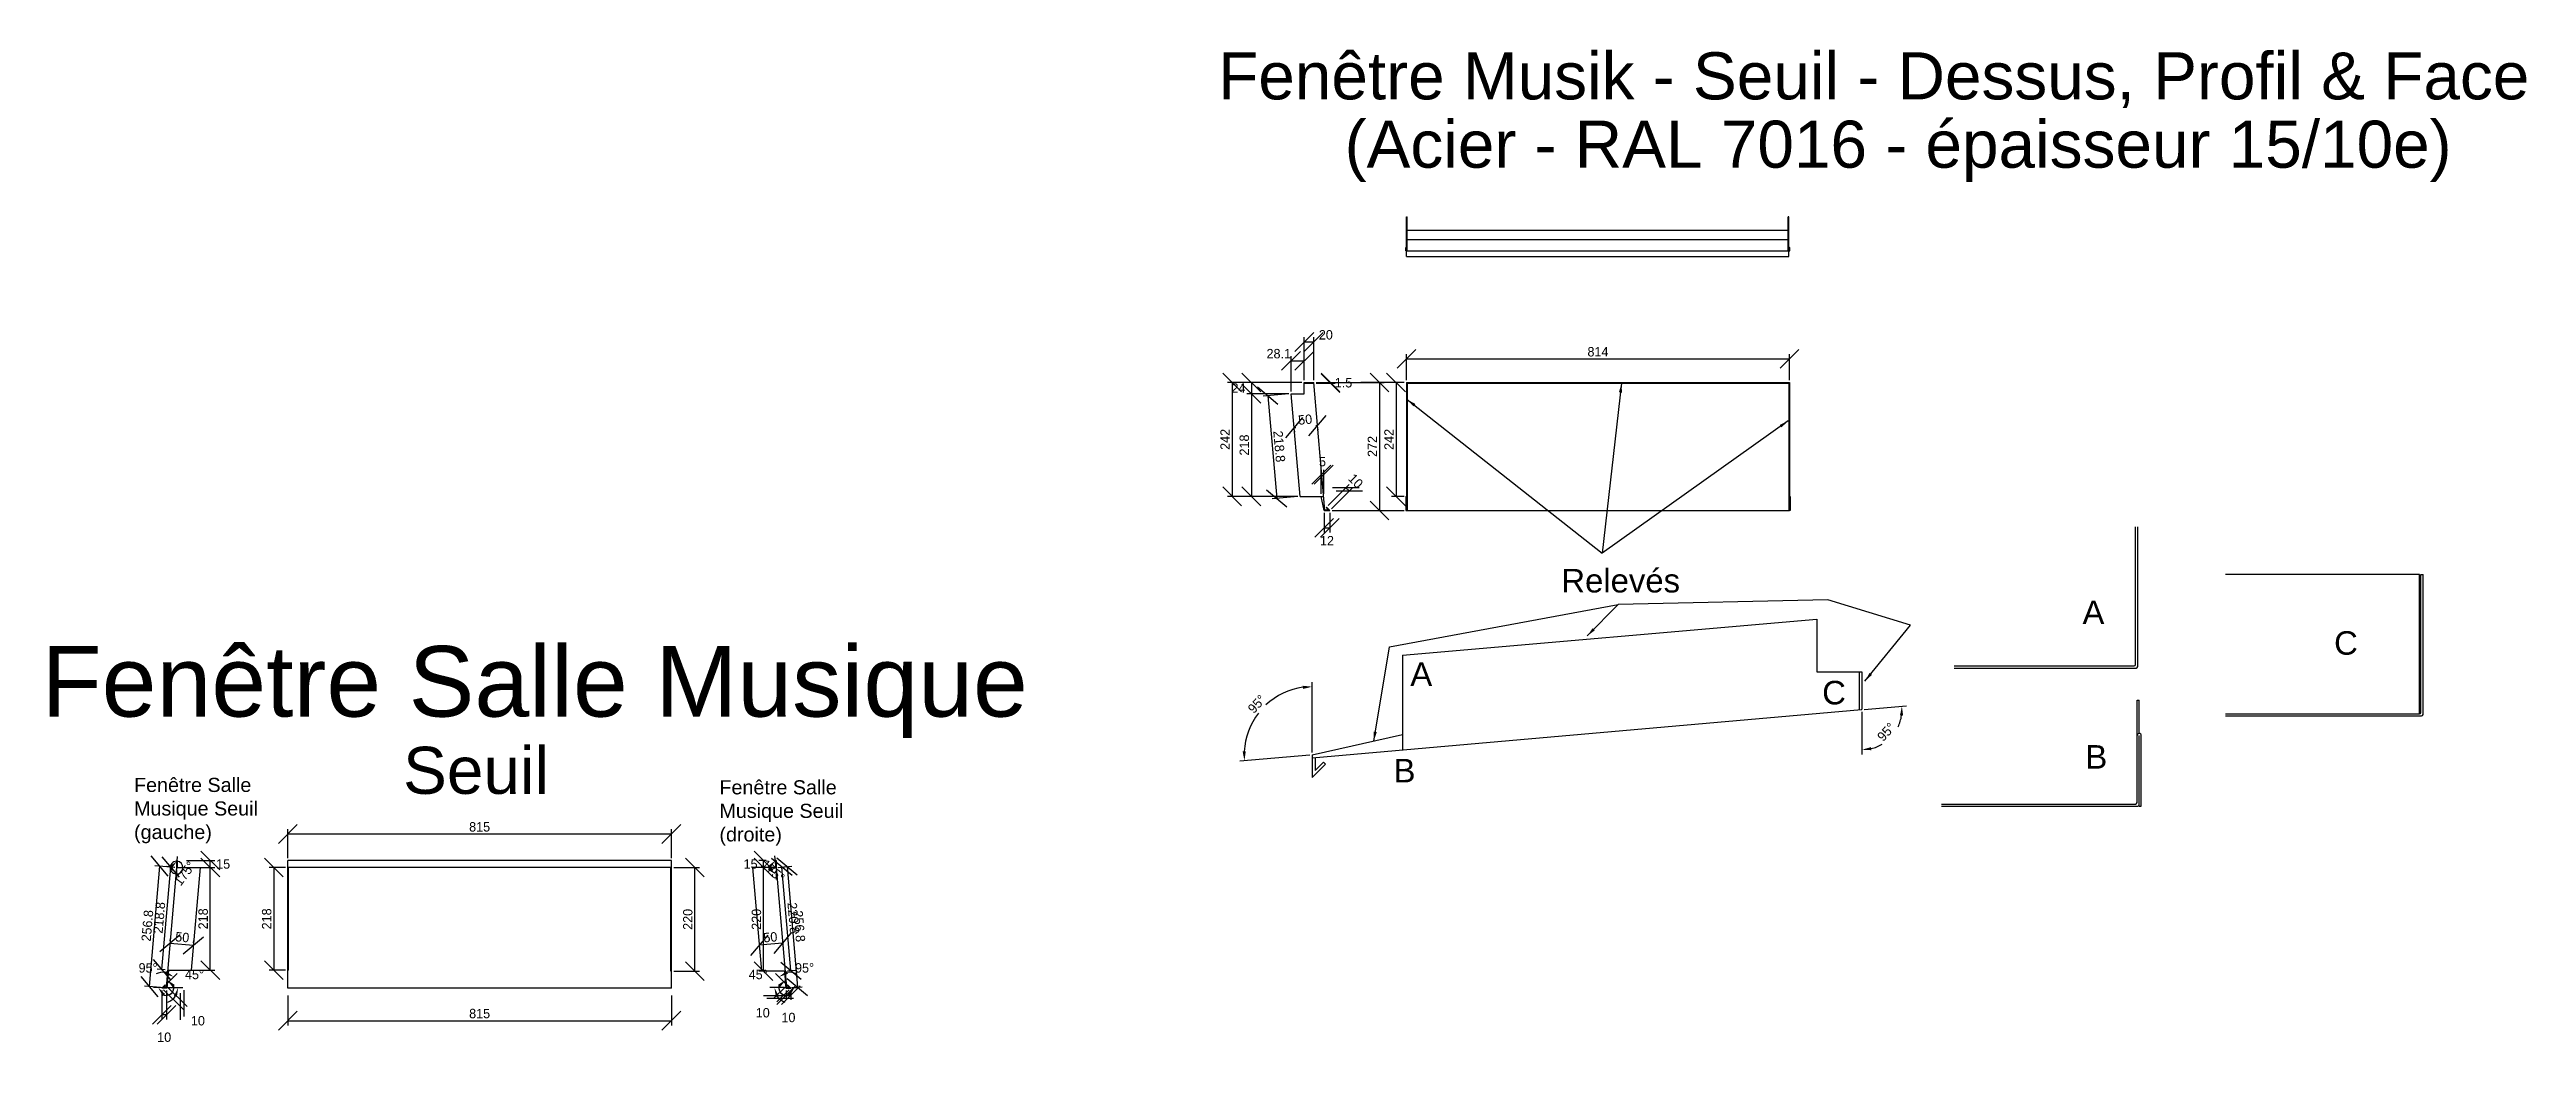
# Model space of a CAD drawing. Header units: millimetres. Extents: x -676 to 20716, y -6551 to 2323.
# Drawn here: x -472 to 4793, y 211 to 2323 of the extents above; entities that cross this region are included whole.
import ezdxf

# ---------------------------------------------------------------- set-up
doc = ezdxf.new("R2010")
doc.units = ezdxf.units.MM
doc.layers.get('0').update_dxf_attribs({"lineweight": 25, "true_color": 0xffffff})
doc.layers.get('Defpoints').update_dxf_attribs({"true_color": 0xffffff})
for name, color, linetype, lineweight, true_color in [('0 ... Seuil', 178, 'Continuous', 25, 0x000000), ('0 ... Seuil ... Rectangle', 5, 'Continuous', 25, 0x0000ff), ('0 ... Seuil ... Rectangle ... Cotes Angles', 4, 'Continuous', 25, 0x00ffff), ('Cotes', 4, 'Continuous', 25, 0x00ffff)]:
    doc.layers.add(name, color=color, linetype=linetype, lineweight=lineweight, true_color=true_color)
doc.styles.add('QCADDimTextStyle', font='txt')
doc.styles.add('textstyle11', font='')
doc.styles.add('textstyle22', font='')
doc.styles.add('textstyle23', font='')
doc.styles.add('textstyle24', font='')
doc.styles.add('textstyle25', font='')
doc.styles.add('textstyle26', font='')
doc.styles.add('textstyle27', font='')
doc.styles.add('textstyle28', font='')
doc.styles.add('textstyle29', font='')
doc.styles.add('textstyle30', font='')
doc.styles.add('textstyle31', font='')
doc.styles.add('textstyle32', font='')
doc.styles.add('textstyle33', font='')
doc.styles.get('textstyle11').set_extended_font_data('Liberation Sans')
doc.styles.get('textstyle22').set_extended_font_data('Liberation Sans')
doc.styles.get('textstyle23').set_extended_font_data('Liberation Sans')
doc.styles.get('textstyle24').set_extended_font_data('Liberation Sans')
doc.styles.get('textstyle25').set_extended_font_data('Liberation Sans')
doc.styles.get('textstyle26').set_extended_font_data('Liberation Sans')
doc.styles.get('textstyle27').set_extended_font_data('Liberation Sans')
doc.styles.get('textstyle28').set_extended_font_data('Liberation Sans')
doc.styles.get('textstyle29').set_extended_font_data('Liberation Sans')
doc.styles.get('textstyle30').set_extended_font_data('Liberation Sans')
doc.styles.get('textstyle31').set_extended_font_data('Liberation Sans')
doc.styles.get('textstyle32').set_extended_font_data('Liberation Sans')
doc.styles.get('textstyle33').set_extended_font_data('Liberation Sans')
doc.dimstyles.new('QCADDimStyle', dxfattribs={"dimtxt": 20, "dimasz": 20, "dimexe": 10, "dimexo": 5, "dimgap": 5, "dimtad": 1, "dimtoh": 1, "dimdec": 4, "dimzin": 0, "dimdsep": 46, "dimtxsty": 'QCADDimTextStyle', "dimcen": 0.09, "dimadec": 0, "dimazin": 0, "dimtfac": 1, "dimtdec": 4, "dimtofl": 0, "dimtmove": 0, "dimatfit": 3, "dimfxl": 1, "dimtolj": 1, "dimtzin": 0, "dimarcsym": 0})

msp = doc.modelspace()

# ---------------------------------------------------------------- texts
at = {"attachment_point": 1}
for s, insert, char_height, style in [('Seuil', (279.7, 841.64), 100, 'textstyle11'), ('Fenêtre Salle\\PMusique Seuil\\P(gauche)', (-291.97, 775.62), 30, 'textstyle24'), ('Fenêtre Salle\\PMusique Seuil\\P(droite)', (952.15, 770.55), 30, 'textstyle23')]:
    msp.add_mtext(s, dxfattribs=dict(at, insert=insert, char_height=char_height, style=style))
at = {"layer": '0 ... Seuil', "insert": (-488.76, 1055.69), "char_height": 150, "attachment_point": 1, "style": 'textstyle22'}
msp.add_mtext('Fenêtre Salle Musique', dxfattribs=at)
at = {"layer": '0 ... Seuil ... Rectangle ... Cotes Angles', "attachment_point": 1}
for s, insert, char_height, style in [('Fenêtre Musik - Seuil - Dessus, Profil & Face\\P', (2011.98, 2316.83), 100, 'textstyle33'), ('(Acier - RAL 7016 - épaisseur 15/10e)', (2280.9, 2171.65), 100, 'textstyle25'), ('Relevés', (2741.38, 1219.45), 50, 'textstyle26'), ('A', (3848.99, 1152.19), 50, 'textstyle32'), ('C', (4383.69, 1087.13), 50, 'textstyle31'), ('A', (2420.41, 1020.98), 50, 'textstyle27'), ('C', (3295.78, 981.65), 50, 'textstyle30'), ('B', (3855.09, 845.19), 50, 'textstyle29'), ('B', (2384.83, 815.97), 50, 'textstyle28')]:
    msp.add_mtext(s, dxfattribs=dict(at, insert=insert, char_height=char_height, style=style))

# ---------------------------------------------------------------- blocks, each defined once
blk = doc.blocks.new('SeuilBaie1_VueDessus')
at = {"layer": '0 ... Seuil'}
for p, q in [((-5, -271), (-5, 0)), ((810, 0), (-5, 0)), ((810, -271), (810, 0)), ((810, -15), (-5, -15)), ((-3.5, -233), (-3.5, -15)), ((808.5, -235), (808.5, -15)), ((-3.5, -233), (-5, -233)), ((810, -235), (808.5, -235)), ((810, -271), (-5, -271))]:
    blk.add_line(p, q, dxfattribs=at)
blk = doc.blocks.new('SeuilBaie1_VueCoupeEst')
at = {"layer": '0 ... Seuil'}
for p, q in [((1, 0), (-0.5, 0)), ((1, -14.9), (-49.2, -14.9)), ((-49.2, -14.9), (-29.9, -234.9)), ((-0.5, 0), (-0.5, -14.9)), ((1, 0), (1, -15)), ((1, -14.9), (23.3, -269.4)), ((20.2, -234.9), (-29.9, -234.9)), ((18.7, -234.9), (21.9, -270.9)), ((21.9, -270.9), (32.4, -270.9)), ((23.3, -269.4), (28.8, -269.4)), ((24.3, -264.9), (25.3, -263.8)), ((24.3, -264.9), (28.8, -269.4)), ((25.3, -263.8), (32.4, -270.9))]:
    blk.add_line(p, q, dxfattribs=at)
blk = doc.blocks.new('*D12')
at = {"layer": 'Cotes', "color": 0, "lineweight": -2}
for p, q in [((1065.8, 580), (1025.8, 620)), ((1025.8, 605), (1065.8, 565)), ((1051.4, 600), (1035.8, 600)), ((1051.4, 585), (1035.8, 585)), ((1045.8, 585), (1045.8, 600))]:
    blk.add_line(p, q, dxfattribs=at)
at = {"layer": 'Defpoints', "color": 0}
for p in [(1045.8, 600), (1056.4, 600), (1056.4, 585)]:
    blk.add_point(p, dxfattribs=at)
at = {"layer": 'Cotes', "color": 0, "insert": (1018.3, 592.5), "char_height": 20, "attachment_point": 5, "style": 'QCADDimTextStyle'}
blk.add_mtext('\\A1;15', dxfattribs=at)
blk = doc.blocks.new('*D13')
at = {"layer": 'Cotes', "color": 0, "lineweight": -2}
for p, q in [((1117.6, 568.9), (1074.3, 605.3)), ((1076.4, 585.4), (1105.9, 587.9)), ((1095.9, 587.1), (1117.8, 331.2)), ((1096.2, 349.4), (1139.4, 313)), ((1098.3, 329.5), (1127.8, 332))]:
    blk.add_line(p, q, dxfattribs=at)
at = {"layer": 'Defpoints', "color": 0}
for p in [(1071.4, 585), (1093.3, 329.1), (1117.8, 331.2)]:
    blk.add_point(p, dxfattribs=at)
at = {"layer": 'Cotes', "color": 0, "insert": (1121.8, 460.4), "char_height": 20, "attachment_point": 5, "rotation": 274.8885, "style": 'QCADDimTextStyle'}
blk.add_mtext('\\A1;256.8', dxfattribs=at)
blk = doc.blocks.new('*D14')
at = {"layer": 'Cotes', "color": 0, "lineweight": -2}
for p, q in [((1113.8, 333.9), (1073.8, 293.9)), ((1083.8, 293.9), (1123.8, 333.9)), ((1093.8, 324.1), (1093.8, 303.9)), ((1103.8, 324.1), (1103.8, 303.9)), ((1093.8, 313.9), (1103.8, 313.9))]:
    blk.add_line(p, q, dxfattribs=at)
at = {"layer": 'Defpoints', "color": 0}
for p in [(1093.8, 329.1), (1103.8, 329.1), (1103.8, 313.9)]:
    blk.add_point(p, dxfattribs=at)
at = {"layer": 'Cotes', "color": 0, "insert": (1098.8, 266.4), "char_height": 20, "attachment_point": 5, "style": 'QCADDimTextStyle'}
blk.add_mtext('\\A1;10', dxfattribs=at)
blk = doc.blocks.new('*D15')
at = {"layer": 'Cotes', "color": 0, "lineweight": -2}
for p, q in [((1054.9, 441.6), (1018.5, 398.2)), ((1086.5, 424.3), (1036.7, 419.9)), ((1068.3, 402.6), (1104.7, 445.9)), ((1037.1, 414.9), (1037.6, 409.9)), ((1086.9, 419.3), (1087.4, 414.3))]:
    blk.add_line(p, q, dxfattribs=at)
at = {"layer": 'Defpoints', "color": 0}
for p in [(1086.5, 424.3), (1036.7, 419.9), (1036.7, 419.9)]:
    blk.add_point(p, dxfattribs=at)
at = {"layer": 'Cotes', "color": 0, "insert": (1060.3, 437), "char_height": 20, "attachment_point": 5, "rotation": 5, "style": 'QCADDimTextStyle'}
blk.add_mtext('\\A1;50', dxfattribs=at)
blk = doc.blocks.new('*D16')
at = {"layer": 'Cotes', "color": 0, "lineweight": -2}
for p, q in [((1093.2, 332.6), (1067.2, 306.6)), ((1100.3, 325.6), (1074.2, 299.5)), ((1045.9, 313.6), (1102.5, 313.6)), ((1109.6, 306.6), (1053, 306.6))]:
    blk.add_line(p, q, dxfattribs=at)
at = {"layer": 'Defpoints', "color": 0}
for p in [(1096.8, 336.2), (1103.8, 329.1), (1074.2, 313.6)]:
    blk.add_point(p, dxfattribs=at)
at = {"layer": 'Cotes', "color": 0, "insert": (1044.2, 276.5), "char_height": 20, "attachment_point": 5, "style": 'QCADDimTextStyle'}
blk.add_mtext('\\A1;10', dxfattribs=at)
blk = doc.blocks.new('*D17')
at = {"layer": 'Cotes', "color": 0, "lineweight": -2}
for p, q in [((1072, 590.1), (1070.2, 610.1)), ((1072.4, 580), (1072.4, 559.9))]:
    blk.add_line(p, q, dxfattribs=at)
blk.add_arc((1072.4, 585), 15.1, 177.7585, 187.2415, dxfattribs=at)
at = {"layer": 'Cotes', "color": 0}
for points in [[(1059.7, 583.3), (1054.9, 587.9), (1071.1, 600.1)], [(1055.2, 580.6), (1059.6, 585.6), (1072.4, 569.9)]]:
    blk.add_solid(points, dxfattribs=at)
at = {"layer": 'Defpoints', "color": 0}
for p in [(1058.9, 591.8), (1072.4, 600), (1072.4, 585.1), (1072.4, 585), (1073.9, 568.7)]:
    blk.add_point(p, dxfattribs=at)
at = {"layer": 'Cotes', "color": 0, "insert": (1065.9, 577.8), "char_height": 20, "attachment_point": 5, "rotation": 317.7706, "style": 'QCADDimTextStyle'}
blk.add_mtext('\\A1;175%%d', dxfattribs=at)
blk = doc.blocks.new('*D18')
at = {"layer": 'Cotes', "color": 0, "lineweight": -2}
for p, q in [((1089.7, 330.1), (1059, 330.1)), ((1092.5, 339), (1071.4, 360.1))]:
    blk.add_line(p, q, dxfattribs=at)
for start, end in [(63.1887, 99.0944), (215.9056, 251.8113)]:
    blk.add_arc((1101.4, 330.1), 32.4, start, end, dxfattribs=at)
at = {"layer": 'Cotes', "color": 0}
for points in [[(1078.3, 312.1), (1072, 310), (1069, 330.1)], [(1094.8, 365.1), (1097.8, 359.2), (1078.5, 353)]]:
    blk.add_solid(points, dxfattribs=at)
at = {"layer": 'Defpoints', "color": 0}
for p in [(1073.3, 346.3), (1094.7, 330.1), (1096, 335.5), (1101.4, 330.1), (1101.4, 330.1)]:
    blk.add_point(p, dxfattribs=at)
at = {"layer": 'Cotes', "color": 0, "insert": (1034.5, 357.8), "char_height": 20, "attachment_point": 5, "style": 'QCADDimTextStyle'}
blk.add_mtext('\\A1;45%%d', dxfattribs=at)
blk = doc.blocks.new('*D19')
at = {"layer": 'Cotes', "color": 0, "lineweight": -2}
blk.add_line((1106.4, 330.1), (1121.4, 330.1), dxfattribs=at)
for start, end in [(168.9674, 242.9349), (212.0651, 286.0326)]:
    blk.add_arc((1094.7, 330.1), 16.6, start, end, dxfattribs=at)
at = {"layer": 'Cotes', "color": 0}
for points in [[(1080.7, 330.8), (1076.2, 335.7), (1093.3, 346.6)], [(1102, 312.1), (1096.7, 316.1), (1111.4, 330.1)]]:
    blk.add_solid(points, dxfattribs=at)
at = {"layer": 'Defpoints', "color": 0}
for p in [(1093, 349.4), (1094.7, 330.1), (1094.7, 330.1), (1101.4, 330.1), (1108.9, 338.8)]:
    blk.add_point(p, dxfattribs=at)
at = {"layer": 'Cotes', "color": 0, "insert": (1133, 371.8), "char_height": 20, "attachment_point": 5, "style": 'QCADDimTextStyle'}
blk.add_mtext('\\A1;95%%d', dxfattribs=at)
blk = doc.blocks.new('*D20')
at = {"layer": 'Cotes', "color": 0, "lineweight": -2}
for p, q in [((55, 279.8), (15, 239.8)), ((35, 313), (35, 249.8)), ((830, 239.8), (870, 279.8)), ((850, 313), (850, 249.8)), ((35, 259.8), (850, 259.8))]:
    blk.add_line(p, q, dxfattribs=at)
at = {"layer": 'Defpoints', "color": 0}
for p in [(35, 318), (850, 318), (850, 259.8)]:
    blk.add_point(p, dxfattribs=at)
at = {"layer": 'Cotes', "color": 0, "insert": (442.5, 274.8), "char_height": 20, "attachment_point": 5, "style": 'QCADDimTextStyle'}
blk.add_mtext('\\A1;815', dxfattribs=at)
blk = doc.blocks.new('*D21')
at = {"layer": 'Cotes', "color": 0, "lineweight": -2}
for p, q in [((55, 676.4), (15, 636.4)), ((35, 605), (35, 666.4)), ((35, 656.4), (850, 656.4)), ((830, 636.4), (870, 676.4)), ((850, 605), (850, 666.4))]:
    blk.add_line(p, q, dxfattribs=at)
at = {"layer": 'Defpoints', "color": 0}
for p in [(850, 656.4), (35, 600), (850, 600)]:
    blk.add_point(p, dxfattribs=at)
at = {"layer": 'Cotes', "color": 0, "insert": (442.5, 671.4), "char_height": 20, "attachment_point": 5, "style": 'QCADDimTextStyle'}
blk.add_mtext('\\A1;815', dxfattribs=at)
blk = doc.blocks.new('*D43')
at = {"layer": 'Cotes', "color": 0, "lineweight": -2}
for p, q in [((855, 585), (910, 585)), ((920, 565), (880, 605)), ((900, 365), (900, 585)), ((880, 385), (920, 345)), ((855, 365), (910, 365))]:
    blk.add_line(p, q, dxfattribs=at)
at = {"layer": 'Defpoints', "color": 0}
for p in [(850, 585), (900, 585), (850, 365)]:
    blk.add_point(p, dxfattribs=at)
at = {"layer": 'Cotes', "color": 0, "insert": (885, 475), "char_height": 20, "attachment_point": 5, "rotation": 90, "style": 'QCADDimTextStyle'}
blk.add_mtext('\\A1;220', dxfattribs=at)
blk = doc.blocks.new('*D44')
at = {"layer": 'Cotes', "color": 0, "lineweight": -2}
for p, q in [((25, 565), (-15, 605)), ((30, 585), (-5, 585)), ((5, 585), (5, 367)), ((-15, 387), (25, 347)), ((30, 367), (-5, 367))]:
    blk.add_line(p, q, dxfattribs=at)
at = {"layer": 'Defpoints', "color": 0}
for p in [(35, 585), (5, 367), (35, 367)]:
    blk.add_point(p, dxfattribs=at)
at = {"layer": 'Cotes', "color": 0, "insert": (-10, 476), "char_height": 20, "attachment_point": 5, "rotation": 90, "style": 'QCADDimTextStyle'}
blk.add_mtext('\\A1;218', dxfattribs=at)
blk = doc.blocks.new('SeuilBaie1_VueCoupeOuest')
at = {"layer": '0 ... Seuil'}
for p, q in [((-1.5, 0), (-1.5, -15)), ((-1.5, 0), (0, 0)), ((0, 0), (0, -14.9)), ((-1.5, -14.9), (-23.8, -269.4)), ((-1.5, -14.9), (48.7, -14.9)), ((48.7, -14.9), (29.6, -232.9)), ((-19.1, -232.9), (-22.4, -270.9)), ((-20.6, -232.9), (29.6, -232.9)), ((-25.8, -263.8), (-32.9, -270.9)), ((-22.4, -270.9), (-32.9, -270.9)), ((-24.8, -264.9), (-29.3, -269.4)), ((-23.8, -269.4), (-29.3, -269.4)), ((-24.8, -264.9), (-25.8, -263.8))]:
    blk.add_line(p, q, dxfattribs=at)
blk = doc.blocks.new('*D45')
at = {"layer": 'Cotes', "color": 0, "lineweight": -2}
for p, q in [((1065.8, 565.1), (1025.8, 605.1)), ((1067.4, 585.1), (1035.8, 585.1)), ((1045.8, 365.1), (1045.8, 585.1)), ((1025.8, 385.1), (1065.8, 345.1)), ((1086.7, 365.1), (1035.8, 365.1))]:
    blk.add_line(p, q, dxfattribs=at)
at = {"layer": 'Defpoints', "color": 0}
for p in [(1045.8, 585.1), (1072.4, 585.1), (1091.7, 365.1)]:
    blk.add_point(p, dxfattribs=at)
at = {"layer": 'Cotes', "color": 0, "insert": (1030.8, 475.1), "char_height": 20, "attachment_point": 5, "rotation": 90, "style": 'QCADDimTextStyle'}
blk.add_mtext('\\A1;220', dxfattribs=at)
blk = doc.blocks.new('*D46')
at = {"layer": 'Cotes', "color": 0, "lineweight": -2}
for p, q in [((1106.4, 568), (1063.1, 604.3)), ((1077.4, 585.5), (1094.7, 587)), ((1104, 366.2), (1084.7, 586.2)), ((1082.3, 384.3), (1125.6, 348)), ((1096.7, 365.5), (1113.9, 367))]:
    blk.add_line(p, q, dxfattribs=at)
at = {"layer": 'Defpoints', "color": 0}
for p in [(1072.4, 585.1), (1084.7, 586.2), (1091.7, 365.1)]:
    blk.add_point(p, dxfattribs=at)
at = {"layer": 'Cotes', "color": 0, "insert": (1109.3, 477.5), "char_height": 20, "attachment_point": 5, "rotation": 275, "style": 'QCADDimTextStyle'}
blk.add_mtext('\\A1;220.8', dxfattribs=at)
blk = doc.blocks.new('*D47')
at = {"layer": 'Cotes', "color": 0, "lineweight": -2}
for p, q in [((-180.4, 600), (-120, 600)), ((-180.4, 585), (-120, 585)), ((-110, 580), (-150, 620)), ((-150, 605), (-110, 565)), ((-130, 585), (-130, 600))]:
    blk.add_line(p, q, dxfattribs=at)
at = {"layer": 'Defpoints', "color": 0}
for p in [(-185.4, 600), (-185.4, 585), (-130, 600)]:
    blk.add_point(p, dxfattribs=at)
at = {"layer": 'Cotes', "color": 0, "insert": (-102.5, 592.5), "char_height": 20, "attachment_point": 5, "style": 'QCADDimTextStyle'}
blk.add_mtext('\\A1;15', dxfattribs=at)
blk = doc.blocks.new('*D48')
at = {"layer": 'Cotes', "color": 0, "lineweight": -2}
for p, q in [((-237.7, 588.2), (-259.6, 332.3)), ((-219.5, 566.5), (-255.9, 609.8)), ((-205.5, 585.4), (-247.7, 589)), ((-277.8, 353.9), (-241.4, 310.6)), ((-227.4, 329.5), (-269.5, 333.1))]:
    blk.add_line(p, q, dxfattribs=at)
at = {"layer": 'Defpoints', "color": 0}
for p in [(-200.5, 585), (-259.6, 332.3), (-222.4, 329.1)]:
    blk.add_point(p, dxfattribs=at)
at = {"layer": 'Cotes', "color": 0, "insert": (-263.6, 461.5), "char_height": 20, "attachment_point": 5, "rotation": 85.1115, "style": 'QCADDimTextStyle'}
blk.add_mtext('\\A1;256.8', dxfattribs=at)
blk = doc.blocks.new('*D49')
at = {"layer": 'Cotes', "color": 0, "lineweight": -2}
for p, q in [((-232.9, 324.1), (-232.9, 262.1)), ((-222.9, 324.1), (-222.9, 262.1)), ((-212.9, 292.1), (-252.9, 252.1)), ((-242.9, 252.1), (-202.9, 292.1)), ((-222.9, 272.1), (-232.9, 272.1))]:
    blk.add_line(p, q, dxfattribs=at)
at = {"layer": 'Defpoints', "color": 0}
for p in [(-232.9, 329.1), (-222.9, 329.1), (-232.9, 272.1)]:
    blk.add_point(p, dxfattribs=at)
at = {"layer": 'Cotes', "color": 0, "insert": (-227.9, 224.6), "char_height": 20, "attachment_point": 5, "style": 'QCADDimTextStyle'}
blk.add_mtext('\\A1;10', dxfattribs=at)
blk = doc.blocks.new('*D50')
at = {"layer": 'Cotes', "color": 0, "lineweight": -2}
for p, q in [((-193.9, 442.4), (-237.2, 406.1)), ((-215.6, 424.3), (-165.8, 419.9)), ((-215.1, 429.2), (-214.7, 434.2)), ((-187.4, 401.7), (-144.1, 438.1)), ((-165.3, 424.9), (-164.9, 429.9))]:
    blk.add_line(p, q, dxfattribs=at)
at = {"layer": 'Defpoints', "color": 0}
for p in [(-215.6, 424.3), (-165.8, 419.9), (-165.8, 419.9)]:
    blk.add_point(p, dxfattribs=at)
at = {"layer": 'Cotes', "color": 0, "insert": (-189.4, 437), "char_height": 20, "attachment_point": 5, "rotation": 355, "style": 'QCADDimTextStyle'}
blk.add_mtext('\\A1;50', dxfattribs=at)
blk = doc.blocks.new('*D51')
at = {"layer": 'Cotes', "color": 0, "lineweight": -2}
for p, q in [((-229.4, 325.6), (-186.3, 282.5)), ((-222.3, 332.6), (-179.3, 289.6)), ((-193.4, 261.3), (-193.4, 317.9)), ((-186.3, 324.9), (-186.3, 268.4))]:
    blk.add_line(p, q, dxfattribs=at)
at = {"layer": 'Defpoints', "color": 0}
for p in [(-232.9, 329.1), (-225.8, 336.2), (-186.3, 296.7)]:
    blk.add_point(p, dxfattribs=at)
at = {"layer": 'Cotes', "color": 0, "insert": (-156.3, 259.5), "char_height": 20, "attachment_point": 5, "style": 'QCADDimTextStyle'}
blk.add_mtext('\\A1;10', dxfattribs=at)
blk = doc.blocks.new('*D52')
at = {"layer": 'Cotes', "color": 0, "lineweight": -2}
for p, q in [((-201.5, 580), (-201.5, 561.5)), ((-201.1, 590.1), (-199.5, 608.5))]:
    blk.add_line(p, q, dxfattribs=at)
for start, end in [(180.5927, 276.1855), (78.8145, 174.4073), (270, 85)]:
    blk.add_arc((-201.5, 585), 13.5, start, end, dxfattribs=at)
at = {"layer": 'Cotes', "color": 0}
for points in [[(-217.4, 584.1), (-212.5, 588.6), (-201.5, 571.5)], [(-212.7, 582.5), (-217.3, 587.3), (-200.3, 598.5)]]:
    blk.add_solid(points, dxfattribs=at)
at = {"layer": 'Defpoints', "color": 0}
for p in [(-201.5, 600), (-201.5, 585.1), (-201.5, 585), (-189.4, 591.1), (-202.9, 568.7)]:
    blk.add_point(p, dxfattribs=at)
at = {"layer": 'Cotes', "color": 0, "insert": (-184.4, 572.4), "char_height": 20, "attachment_point": 5, "rotation": 53.5566, "style": 'QCADDimTextStyle'}
blk.add_mtext('\\A1;175%%d', dxfattribs=at)
blk = doc.blocks.new('*D53')
at = {"layer": 'Cotes', "color": 0, "lineweight": -2}
for p, q in [((-221.6, 339), (-200.5, 360.1)), ((-218.8, 330.1), (-188, 330.1))]:
    blk.add_line(p, q, dxfattribs=at)
for start, end in [(80.9056, 116.8113), (288.1887, 324.0944)]:
    blk.add_arc((-230.5, 330.1), 32.4, start, end, dxfattribs=at)
at = {"layer": 'Cotes', "color": 0}
for points in [[(-226.9, 359.2), (-223.8, 365.1), (-207.5, 353)], [(-201, 310), (-207.4, 312.1), (-198, 330.1)]]:
    blk.add_solid(points, dxfattribs=at)
at = {"layer": 'Defpoints', "color": 0}
for p in [(-230.5, 330.1), (-230.5, 330.1), (-225.1, 335.5), (-223.8, 330.1), (-199.1, 338.5)]:
    blk.add_point(p, dxfattribs=at)
at = {"layer": 'Cotes', "color": 0, "insert": (-163.5, 357.8), "char_height": 20, "attachment_point": 5, "style": 'QCADDimTextStyle'}
blk.add_mtext('\\A1;45%%d', dxfattribs=at)
blk = doc.blocks.new('*D54')
at = {"layer": 'Cotes', "color": 0, "lineweight": -2}
blk.add_line((-235.5, 330.1), (-250.4, 330.1), dxfattribs=at)
for start, end in [(253.9674, 327.9349), (297.0651, 11.0326)]:
    blk.add_arc((-223.8, 330.1), 16.6, start, end, dxfattribs=at)
at = {"layer": 'Cotes', "color": 0}
for points in [[(-225.7, 316.1), (-231.1, 312.1), (-240.4, 330.1)], [(-205.3, 335.7), (-209.7, 330.8), (-222.4, 346.6)]]:
    blk.add_solid(points, dxfattribs=at)
at = {"layer": 'Defpoints', "color": 0}
for p in [(-231.3, 344.9), (-230.5, 330.1), (-223.8, 330.1), (-223.8, 330.1), (-222.1, 349.4)]:
    blk.add_point(p, dxfattribs=at)
at = {"layer": 'Cotes', "color": 0, "insert": (-262.1, 371.8), "char_height": 20, "attachment_point": 5, "style": 'QCADDimTextStyle'}
blk.add_mtext('\\A1;95%%d', dxfattribs=at)
blk = doc.blocks.new('*D55')
at = {"layer": 'Cotes', "color": 0, "lineweight": -2}
for p, q in [((-196.5, 585.1), (-120, 585.1)), ((-110, 565.1), (-150, 605.1)), ((-130, 367.1), (-130, 585.1)), ((-150, 387.1), (-110, 347.1)), ((-215.6, 367.1), (-120, 367.1))]:
    blk.add_line(p, q, dxfattribs=at)
at = {"layer": 'Defpoints', "color": 0}
for p in [(-201.5, 585.1), (-130, 585.1), (-220.6, 367.1)]:
    blk.add_point(p, dxfattribs=at)
at = {"layer": 'Cotes', "color": 0, "insert": (-145, 476.1), "char_height": 20, "attachment_point": 5, "rotation": 90, "style": 'QCADDimTextStyle'}
blk.add_mtext('\\A1;218', dxfattribs=at)
blk = doc.blocks.new('*D56')
at = {"layer": 'Cotes', "color": 0, "lineweight": -2}
for p, q in [((-232.9, 368.2), (-213.8, 586.2)), ((-195.6, 564.5), (-232, 607.8)), ((-206.5, 585.5), (-223.7, 587)), ((-251, 389.8), (-214.7, 346.5)), ((-225.5, 367.5), (-242.8, 369))]:
    blk.add_line(p, q, dxfattribs=at)
at = {"layer": 'Defpoints', "color": 0}
for p in [(-213.8, 586.2), (-201.5, 585.1), (-220.6, 367.1)]:
    blk.add_point(p, dxfattribs=at)
at = {"layer": 'Cotes', "color": 0, "insert": (-238.3, 478.5), "char_height": 20, "attachment_point": 5, "rotation": 85, "style": 'QCADDimTextStyle'}
blk.add_mtext('\\A1;218.8', dxfattribs=at)
blk = doc.blocks.new('*D67')
at = {"layer": '0 ... Seuil ... Rectangle ... Cotes Angles', "color": 0, "lineweight": -2}
for p, q in [((2139.1, 1569), (2095.8, 1605.4)), ((2162, 1591.1), (2107.5, 1586.4)), ((2117.5, 1587.2), (2136.5, 1369.2)), ((2114.9, 1387.4), (2158.2, 1351)), ((2181.1, 1373.1), (2126.6, 1368.4))]:
    blk.add_line(p, q, dxfattribs=at)
at = {"layer": 'Defpoints', "color": 0}
for p in [(2167, 1591.6), (2136.5, 1369.2), (2186.1, 1373.6)]:
    blk.add_point(p, dxfattribs=at)
at = {"layer": '0 ... Seuil ... Rectangle ... Cotes Angles', "color": 0, "insert": (2141.9, 1479.5), "char_height": 20, "attachment_point": 5, "rotation": 275, "style": 'QCADDimTextStyle'}
blk.add_mtext('\\A1;218.8', dxfattribs=at)
blk = doc.blocks.new('*D68')
at = {"layer": '0 ... Seuil ... Rectangle ... Cotes Angles', "color": 0, "lineweight": -2}
for p, q in [((2102.7, 1595.6), (2062.7, 1635.6)), ((2062.7, 1611.6), (2102.7, 1571.6)), ((2190.1, 1615.6), (2072.7, 1615.6)), ((2162, 1591.6), (2072.7, 1591.6)), ((2082.7, 1615.6), (2082.7, 1591.6))]:
    blk.add_line(p, q, dxfattribs=at)
at = {"layer": 'Defpoints', "color": 0}
for p in [(2082.7, 1591.6), (2167, 1591.6), (2195.1, 1615.6)]:
    blk.add_point(p, dxfattribs=at)
at = {"layer": '0 ... Seuil ... Rectangle ... Cotes Angles', "color": 0, "insert": (2055.2, 1603.6), "char_height": 20, "attachment_point": 5, "style": 'QCADDimTextStyle'}
blk.add_mtext('\\A1;24', dxfattribs=at)
blk = doc.blocks.new('*D69')
at = {"layer": '0 ... Seuil ... Rectangle ... Cotes Angles', "color": 0, "lineweight": -2}
for p, q in [((2102.7, 1571.6), (2062.7, 1611.6)), ((2162, 1591.6), (2072.7, 1591.6)), ((2082.7, 1591.6), (2082.7, 1373.6)), ((2062.7, 1393.6), (2102.7, 1353.6)), ((2181.1, 1373.6), (2072.7, 1373.6))]:
    blk.add_line(p, q, dxfattribs=at)
at = {"layer": 'Defpoints', "color": 0}
for p in [(2167, 1591.6), (2082.7, 1373.6), (2186.1, 1373.6)]:
    blk.add_point(p, dxfattribs=at)
at = {"layer": '0 ... Seuil ... Rectangle ... Cotes Angles', "color": 0, "insert": (2067.7, 1482.6), "char_height": 20, "attachment_point": 5, "rotation": 90, "style": 'QCADDimTextStyle'}
blk.add_mtext('\\A1;218', dxfattribs=at)
blk = doc.blocks.new('*D70')
at = {"layer": '0 ... Seuil ... Rectangle ... Cotes Angles', "color": 0, "lineweight": -2}
for p, q in [((2230.9, 1635.6), (2270.9, 1595.6)), ((2270.9, 1594.1), (2230.9, 1634.1)), ((2220.1, 1615.6), (2260.9, 1615.6)), ((2220.2, 1614.1), (2260.9, 1614.1))]:
    blk.add_line(p, q, dxfattribs=at)
at = {"layer": 'Defpoints', "color": 0}
for p in [(2215.1, 1615.6), (2215.2, 1614.1), (2250.9, 1614.1)]:
    blk.add_point(p, dxfattribs=at)
at = {"layer": '0 ... Seuil ... Rectangle ... Cotes Angles', "color": 0, "insert": (2278.4, 1614.8), "char_height": 20, "attachment_point": 5, "style": 'QCADDimTextStyle'}
blk.add_mtext('\\A1;1.5', dxfattribs=at)
blk = doc.blocks.new('*D71')
at = {"layer": '0 ... Seuil ... Rectangle ... Cotes Angles', "color": 0, "lineweight": -2}
for p, q in [((2191.5, 1541.2), (2155.1, 1497.9)), ((2204.9, 1502.2), (2241.3, 1545.5)), ((2173.3, 1519.5), (2177.1, 1519.9)), ((2173.7, 1515.1), (2174.2, 1509.6)), ((2223.1, 1523.9), (2219.3, 1523.5)), ((2223.5, 1519.4), (2224, 1513.9))]:
    blk.add_line(p, q, dxfattribs=at)
at = {"layer": 'Defpoints', "color": 0}
for p in [(2173.3, 1520.1), (2223.1, 1524.4), (2223.1, 1523.9)]:
    blk.add_point(p, dxfattribs=at)
at = {"layer": '0 ... Seuil ... Rectangle ... Cotes Angles', "color": 0, "insert": (2196.9, 1536.6), "char_height": 20, "attachment_point": 5, "rotation": 5, "style": 'QCADDimTextStyle'}
blk.add_mtext('\\A1;50', dxfattribs=at)
blk = doc.blocks.new('*D72')
at = {"layer": '0 ... Seuil ... Rectangle ... Cotes Angles', "color": 0, "lineweight": -2}
for p, q in [((2374.8, 1595.6), (2334.8, 1635.6)), ((2220.1, 1615.6), (2364.8, 1615.6)), ((2354.8, 1615.6), (2354.8, 1343.6)), ((2254.4, 1343.6), (2364.8, 1343.6)), ((2334.8, 1363.6), (2374.8, 1323.6))]:
    blk.add_line(p, q, dxfattribs=at)
at = {"layer": 'Defpoints', "color": 0}
for p in [(2215.1, 1615.6), (2249.4, 1343.6), (2354.8, 1343.6)]:
    blk.add_point(p, dxfattribs=at)
at = {"layer": '0 ... Seuil ... Rectangle ... Cotes Angles', "color": 0, "insert": (2339.8, 1479.6), "char_height": 20, "attachment_point": 5, "rotation": 90, "style": 'QCADDimTextStyle'}
blk.add_mtext('\\A1;272', dxfattribs=at)
blk = doc.blocks.new('*D73')
at = {"layer": '0 ... Seuil ... Rectangle ... Cotes Angles', "color": 0, "lineweight": -2}
for p, q in [((2245.9, 1354.2), (2290.8, 1399.1)), ((2252.9, 1347.1), (2297.9, 1392)), ((2312, 1392), (2255.4, 1392)), ((2262.5, 1385), (2319.1, 1385)), ((2283.7, 1392), (2290.8, 1385))]:
    blk.add_line(p, q, dxfattribs=at)
at = {"layer": 'Defpoints', "color": 0}
for p in [(2290.8, 1385), (2242.3, 1350.6), (2249.4, 1343.6)]:
    blk.add_point(p, dxfattribs=at)
at = {"layer": '0 ... Seuil ... Rectangle ... Cotes Angles', "color": 0, "insert": (2304.4, 1406.2), "char_height": 20, "attachment_point": 5, "rotation": 315, "style": 'QCADDimTextStyle'}
blk.add_mtext('\\A1;10', dxfattribs=at)
blk = doc.blocks.new('*D74')
at = {"layer": '0 ... Seuil ... Rectangle ... Cotes Angles', "color": 0, "lineweight": -2}
for p, q in [((2257.4, 1326.7), (2217.4, 1286.7)), ((2229.4, 1286.7), (2269.4, 1326.7)), ((2237.4, 1338.6), (2237.4, 1296.7)), ((2249.4, 1338.6), (2249.4, 1296.7)), ((2237.4, 1306.7), (2249.4, 1306.7))]:
    blk.add_line(p, q, dxfattribs=at)
at = {"layer": 'Defpoints', "color": 0}
for p in [(2237.4, 1343.6), (2249.4, 1343.6), (2249.4, 1306.7)]:
    blk.add_point(p, dxfattribs=at)
at = {"layer": '0 ... Seuil ... Rectangle ... Cotes Angles', "color": 0, "insert": (2243.3, 1279.4), "char_height": 20, "attachment_point": 5, "style": 'QCADDimTextStyle'}
blk.add_mtext('\\A1;12', dxfattribs=at)
blk = doc.blocks.new('*D75')
at = {"layer": '0 ... Seuil ... Rectangle ... Cotes Angles', "color": 0, "lineweight": -2}
for p, q in [((2410.1, 1595.6), (2370.1, 1635.6)), ((2407.2, 1615.6), (2380.1, 1615.6)), ((2390.1, 1615.6), (2390.1, 1373.6)), ((2370.1, 1393.6), (2410.1, 1353.6)), ((2407.2, 1373.6), (2380.1, 1373.6))]:
    blk.add_line(p, q, dxfattribs=at)
at = {"layer": 'Defpoints', "color": 0}
for p in [(2412.2, 1615.6), (2390.1, 1373.6), (2412.2, 1373.6)]:
    blk.add_point(p, dxfattribs=at)
at = {"layer": '0 ... Seuil ... Rectangle ... Cotes Angles', "color": 0, "insert": (2375.1, 1494.6), "char_height": 20, "attachment_point": 5, "rotation": 90, "style": 'QCADDimTextStyle'}
blk.add_mtext('\\A1;242', dxfattribs=at)
blk = doc.blocks.new('*D76')
at = {"layer": '0 ... Seuil ... Rectangle ... Cotes Angles', "color": 0, "lineweight": -2}
for p, q in [((2432.2, 1685.6), (2392.2, 1645.6)), ((3206.2, 1645.6), (3246.2, 1685.6)), ((2412.2, 1620.6), (2412.2, 1675.6)), ((2412.2, 1665.6), (3226.2, 1665.6)), ((3226.2, 1620.6), (3226.2, 1675.6))]:
    blk.add_line(p, q, dxfattribs=at)
at = {"layer": 'Defpoints', "color": 0}
for p in [(3226.2, 1665.6), (2412.2, 1615.6), (3226.2, 1615.6)]:
    blk.add_point(p, dxfattribs=at)
at = {"layer": '0 ... Seuil ... Rectangle ... Cotes Angles', "color": 0, "insert": (2819.2, 1680.6), "char_height": 20, "attachment_point": 5, "style": 'QCADDimTextStyle'}
blk.add_mtext('\\A1;814', dxfattribs=at)
blk = doc.blocks.new('*D77')
at = {"layer": '0 ... Seuil ... Rectangle ... Cotes Angles', "color": 0, "lineweight": -2}
for p, q in [((2061.8, 1595.6), (2021.8, 1635.6)), ((2190.1, 1615.6), (2031.8, 1615.6)), ((2041.8, 1615.6), (2041.8, 1373.6)), ((2021.8, 1393.6), (2061.8, 1353.6)), ((2181.1, 1373.6), (2031.8, 1373.6))]:
    blk.add_line(p, q, dxfattribs=at)
at = {"layer": 'Defpoints', "color": 0}
for p in [(2195.1, 1615.6), (2041.8, 1373.6), (2186.1, 1373.6)]:
    blk.add_point(p, dxfattribs=at)
at = {"layer": '0 ... Seuil ... Rectangle ... Cotes Angles', "color": 0, "insert": (2026.8, 1494.6), "char_height": 20, "attachment_point": 5, "rotation": 90, "style": 'QCADDimTextStyle'}
blk.add_mtext('\\A1;242', dxfattribs=at)
blk = doc.blocks.new('*D78')
at = {"layer": '0 ... Seuil ... Rectangle ... Cotes Angles', "color": 0, "lineweight": -2}
for p, q in [((2212.1, 829.5), (2212.1, 979.2)), ((2207.1, 824), (2057.9, 811))]:
    blk.add_line(p, q, dxfattribs=at)
for start, end in [(97.9211, 132.8517), (142.1483, 177.0789)]:
    blk.add_arc((2212.1, 824.5), 144.8, start, end, dxfattribs=at)
at = {"layer": '0 ... Seuil ... Rectangle ... Cotes Angles', "color": 0}
for points in [[(2192.3, 964.5), (2191.9, 971.2), (2212.1, 969.2)], [(2064.1, 831.8), (2070.8, 831.9), (2067.8, 811.8)]]:
    blk.add_solid(points, dxfattribs=at)
at = {"layer": 'Defpoints', "color": 0}
for p in [(2136.1, 947.7), (2212.1, 824.5), (2212.1, 824.5), (2404.1, 841.3), (2212.1, 776.5)]:
    blk.add_point(p, dxfattribs=at)
at = {"layer": '0 ... Seuil ... Rectangle ... Cotes Angles', "color": 0, "insert": (2094.3, 932.4), "char_height": 20, "attachment_point": 5, "rotation": 47.5, "style": 'QCADDimTextStyle'}
blk.add_mtext('\\A1;95%%d', dxfattribs=at)
blk = doc.blocks.new('*D79')
at = {"layer": '0 ... Seuil ... Rectangle ... Cotes Angles', "color": 0, "lineweight": -2}
for p, q in [((3380.1, 915.6), (3380.1, 825.3)), ((3385, 921.1), (3475, 928.9))]:
    blk.add_line(p, q, dxfattribs=at)
for start, end in [(334.5352, 351.5408), (283.4592, 300.4648)]:
    blk.add_arc((3380.1, 920.6), 85.3, start, end, dxfattribs=at)
at = {"layer": '0 ... Seuil ... Rectangle ... Cotes Angles', "color": 0}
for points in [[(3467.8, 908), (3461.1, 908.2), (3465.1, 928.1)], [(3399.5, 840.9), (3400.3, 834.3), (3380.1, 835.3)]]:
    blk.add_solid(points, dxfattribs=at)
at = {"layer": 'Defpoints', "color": 0}
for p in [(3380.1, 1000.6), (3379.2, 920.6), (3380.1, 921.5), (3424.9, 848), (2218.1, 819)]:
    blk.add_point(p, dxfattribs=at)
at = {"layer": '0 ... Seuil ... Rectangle ... Cotes Angles', "color": 0, "insert": (3431.9, 873.1), "char_height": 20, "attachment_point": 5, "rotation": 47.5, "style": 'QCADDimTextStyle'}
blk.add_mtext('\\A1;95%%d', dxfattribs=at)
blk = doc.blocks.new('*D80')
at = {"layer": '0 ... Seuil ... Rectangle ... Cotes Angles', "color": 0, "lineweight": -2}
for p, q in [((2211.3, 1399.8), (2251.3, 1439.8)), ((2256.3, 1439.8), (2216.3, 1399.8)), ((2231.3, 1378.6), (2231.3, 1429.8)), ((2236.3, 1378.6), (2236.3, 1429.8))]:
    blk.add_line(p, q, dxfattribs=at)
at = {"layer": 'Defpoints', "color": 0}
for p in [(2231.3, 1373.6), (2236.3, 1419.8), (2236.3, 1373.6)]:
    blk.add_point(p, dxfattribs=at)
at = {"layer": '0 ... Seuil ... Rectangle ... Cotes Angles', "color": 0, "insert": (2233.8, 1447.3), "char_height": 20, "attachment_point": 5, "style": 'QCADDimTextStyle'}
blk.add_mtext('\\A1;5', dxfattribs=at)
blk = doc.blocks.new('*D81')
at = {"layer": '0 ... Seuil ... Rectangle ... Cotes Angles', "color": 0, "lineweight": -2}
for p, q in [((2215.1, 1721.6), (2175.1, 1681.6)), ((2195.1, 1681.6), (2235.1, 1721.6)), ((2195.1, 1620.6), (2195.1, 1711.6)), ((2195.1, 1701.6), (2215.1, 1701.6)), ((2215.1, 1620.6), (2215.1, 1711.6))]:
    blk.add_line(p, q, dxfattribs=at)
at = {"layer": 'Defpoints', "color": 0}
for p in [(2215.1, 1701.6), (2195.1, 1615.6), (2215.1, 1615.6)]:
    blk.add_point(p, dxfattribs=at)
at = {"layer": '0 ... Seuil ... Rectangle ... Cotes Angles', "color": 0, "insert": (2240.9, 1716.6), "char_height": 20, "attachment_point": 5, "style": 'QCADDimTextStyle'}
blk.add_mtext('\\A1;20', dxfattribs=at)
blk = doc.blocks.new('*D82')
at = {"layer": '0 ... Seuil ... Rectangle ... Cotes Angles', "color": 0, "lineweight": -2}
for p, q in [((2187, 1681.6), (2147, 1641.6)), ((2167, 1596.6), (2167, 1671.6)), ((2167, 1661.6), (2195.1, 1661.6)), ((2175.1, 1641.6), (2215.1, 1681.6)), ((2195.1, 1620.6), (2195.1, 1671.6))]:
    blk.add_line(p, q, dxfattribs=at)
at = {"layer": 'Defpoints', "color": 0}
for p in [(2195.1, 1661.6), (2167, 1591.6), (2195.1, 1615.6)]:
    blk.add_point(p, dxfattribs=at)
at = {"layer": '0 ... Seuil ... Rectangle ... Cotes Angles', "color": 0, "insert": (2140.9, 1676.6), "char_height": 20, "attachment_point": 5, "style": 'QCADDimTextStyle'}
blk.add_mtext('\\A1;28.1', dxfattribs=at)

# ---------------------------------------------------------------- dimensions: what is measured, and where the dimension line sits
at = {"layer": '0 ... Seuil ... Rectangle ... Cotes Angles'}
dim = msp.add_linear_dim(base=(2195.11, 1661.65), p1=(2167.01, 1591.57), p2=(2195.11, 1615.57), dimstyle='QCADDimStyle', override={"dimtxt": 20, "dimasz": 20, "dimexe": 10, "dimexo": 5, "dimgap": 5, "dimdec": 1, "dimzin": 8, "dimtsz": 20, "dimclrd": 0, "dimclre": 0, "dimclrt": 0, "dimazin": 2, "dimtmove": 2}, dxfattribs=at)
dim.commit()
dim.dimension.update_dxf_attribs({"geometry": '*D82', "text_midpoint": (2140.9, 1676.65), "dimtype": 160})
for base, p1, p2, angle, picture, middle in [((2215.11, 1701.65), (2195.11, 1615.57), (2215.11, 1615.57), 360, '*D81', (2240.9, 1716.65)), ((2223.13, 1523.88), (2173.27, 1520.05), (2223.08, 1524.41), 5, '*D71', (2196.92, 1536.64)), ((2290.79, 1384.95), (2242.33, 1350.64), (2249.4, 1343.57), 315, '*D73', (2304.35, 1406.19)), ((2249.4, 1306.7), (2237.4, 1343.57), (2249.4, 1343.57), 0, '*D74', (2243.28, 1279.44))]:
    dim = msp.add_linear_dim(base=base, p1=p1, p2=p2, angle=angle, dimstyle='QCADDimStyle', override={"dimtxt": 20, "dimasz": 20, "dimexe": 10, "dimexo": 5, "dimgap": 5, "dimdec": 1, "dimzin": 8, "dimtsz": 20, "dimclrd": 0, "dimclre": 0, "dimclrt": 0, "dimazin": 2, "dimtmove": 2}, dxfattribs=at)
    dim.commit()
    dim.dimension.update_dxf_attribs({"geometry": picture, "text_midpoint": middle, "dimtype": 161})
for p1, p2, distance, picture, middle in [((2412.19, 1615.57), (3226.19, 1615.57), 50.02, '*D76', (2819.19, 1680.59)), ((2412.19, 1615.57), (2412.19, 1373.57), -22.11, '*D75', (2375.08, 1494.57)), ((2167.01, 1591.57), (2186.09, 1373.57), -49.73, '*D67', (2141.95, 1479.54)), ((2231.26, 1373.57), (2236.28, 1373.57), 46.19, '*D80', (2233.77, 1447.25))]:
    dim = msp.add_aligned_dim(p1=p1, p2=p2, distance=distance, dimstyle='QCADDimStyle', override={"dimtxt": 20, "dimasz": 20, "dimexe": 10, "dimexo": 5, "dimgap": 5, "dimdec": 1, "dimzin": 8, "dimtsz": 20, "dimclrd": 0, "dimclre": 0, "dimclrt": 0, "dimazin": 2, "dimtmove": 2}, dxfattribs=at)
    dim.commit()
    dim.dimension.update_dxf_attribs({"geometry": picture, "text_midpoint": middle})
for base, p1, p2, picture, middle in [((2041.85, 1373.57), (2195.11, 1615.57), (2186.09, 1373.57), '*D77', (2026.85, 1494.57)), ((2082.74, 1591.57), (2195.11, 1615.57), (2167.01, 1591.57), '*D68', (2055.24, 1603.57)), ((2250.9, 1614.07), (2215.11, 1615.57), (2215.24, 1614.07), '*D70', (2278.4, 1614.82)), ((2354.78, 1343.57), (2215.11, 1615.57), (2249.4, 1343.57), '*D72', (2339.78, 1479.57)), ((2082.74, 1373.57), (2167.01, 1591.57), (2186.09, 1373.57), '*D69', (2067.74, 1482.57))]:
    dim = msp.add_linear_dim(base=base, p1=p1, p2=p2, angle=90, dimstyle='QCADDimStyle', override={"dimtxt": 20, "dimasz": 20, "dimexe": 10, "dimexo": 5, "dimgap": 5, "dimdec": 1, "dimzin": 8, "dimtsz": 20, "dimclrd": 0, "dimclre": 0, "dimclrt": 0, "dimazin": 2, "dimtmove": 2}, dxfattribs=at)
    dim.commit()
    dim.dimension.update_dxf_attribs({"geometry": picture, "text_midpoint": middle})
for base, line1, line2, picture, middle in [((3424.86, 848), ((2218.07, 818.97), (3379.15, 920.55)), ((3380.07, 921.55), (3380.07, 1000.63)), '*D79', (3431.92, 873.11)), ((2136.06, 947.69), ((2404.07, 841.26), (2212.07, 824.47)), ((2212.07, 824.47), (2212.07, 776.47)), '*D78', (2094.26, 932.41))]:
    dim = msp.add_angular_dim_2l(base=base, line1=line1, line2=line2, dimstyle='QCADDimStyle', override={"dimtxt": 20, "dimasz": 20, "dimexe": 10, "dimexo": 5, "dimgap": 5, "dimdec": 1, "dimzin": 8, "dimtsz": 20, "dimclrd": 0, "dimclre": 0, "dimclrt": 0, "dimazin": 2, "dimtmove": 2}, dxfattribs=at)
    dim.commit()
    dim.dimension.update_dxf_attribs({"geometry": picture, "text_midpoint": middle, "dimtype": 162})
at = {"layer": 'Cotes'}
for p1, p2, distance, picture, middle in [((35, 600), (850, 600), 56.44, '*D21', (442.5, 671.44)), ((-200.5, 585), (-222.39, 329.09), -37.33, '*D48', (-263.58, 461.5)), ((-220.57, 367.09), (-201.5, 585.09), 12.34, '*D56', (-238.26, 478.47)), ((-185.44, 585), (-185.44, 600), -55.44, '*D47', (-102.5, 592.5)), ((1056.38, 585), (1056.38, 600), 10.62, '*D12', (1018.25, 592.5)), ((1091.68, 365.09), (1072.43, 585.09), -12.34, '*D46', (1109.29, 477.47)), ((1071.44, 585), (1093.32, 329.09), 24.58, '*D13', (1121.82, 460.42)), ((-215.57, 424.26), (-165.76, 419.9), 0, '*D50', (-189.35, 437.02)), ((1086.5, 424.26), (1036.69, 419.9), 0, '*D15', (1060.29, 437.02)), ((-222.89, 329.09), (-232.89, 329.09), 57.02, '*D49', (-227.89, 224.57)), ((-232.89, 329.09), (-225.82, 336.16), -55.86, '*D51', (-156.27, 259.54)), ((35, 318.02), (850, 318.02), -58.27, '*D20', (442.5, 274.75)), ((1103.82, 329.09), (1096.75, 336.16), 31.86, '*D16', (1044.17, 276.51)), ((1093.82, 329.09), (1103.82, 329.09), -15.16, '*D14', (1098.82, 266.43))]:
    dim = msp.add_aligned_dim(p1=p1, p2=p2, distance=distance, dimstyle='QCADDimStyle', override={"dimtxt": 20, "dimasz": 20, "dimexe": 10, "dimexo": 5, "dimgap": 5, "dimdec": 1, "dimzin": 8, "dimtsz": 20, "dimclrd": 0, "dimclre": 0, "dimclrt": 0, "dimazin": 2, "dimtmove": 2}, dxfattribs=at)
    dim.commit()
    dim.dimension.update_dxf_attribs({"geometry": picture, "text_midpoint": middle})
for base, p1, p2, picture, middle in [((-130, 585.09), (-220.57, 367.09), (-201.5, 585.09), '*D55', (-145, 476.09)), ((5, 367), (35, 585), (35, 367), '*D44', (-10, 476)), ((900, 585), (850, 365), (850, 585), '*D43', (885, 475)), ((1045.75, 585.09), (1091.68, 365.09), (1072.44, 585.09), '*D45', (1030.75, 475.09))]:
    dim = msp.add_linear_dim(base=base, p1=p1, p2=p2, angle=90, dimstyle='QCADDimStyle', override={"dimtxt": 20, "dimasz": 20, "dimexe": 10, "dimexo": 5, "dimgap": 5, "dimdec": 1, "dimzin": 8, "dimtsz": 20, "dimclrd": 0, "dimclre": 0, "dimclrt": 0, "dimazin": 2, "dimtmove": 2}, dxfattribs=at)
    dim.commit()
    dim.dimension.update_dxf_attribs({"geometry": picture, "text_midpoint": middle})
for base, line1, line2, picture, middle in [((-189.44, 591.1), ((-201.5, 600), (-201.5, 585)), ((-201.5, 585.09), (-202.93, 568.71)), '*D52', (-184.41, 572.42)), ((1058.92, 591.83), ((1072.44, 600), (1072.44, 585)), ((1072.43, 585.09), (1073.86, 568.71)), '*D17', (1065.86, 577.8))]:
    dim = msp.add_angular_dim_2l(base=base, line1=line1, line2=line2, dimstyle='QCADDimStyle', override={"dimtxt": 20, "dimasz": 20, "dimexe": 10, "dimexo": 5, "dimgap": 5, "dimdec": 1, "dimzin": 8, "dimtsz": 20, "dimclrd": 0, "dimclre": 0, "dimclrt": 0, "dimazin": 2, "dimtmove": 2}, dxfattribs=at)
    dim.commit()
    dim.dimension.update_dxf_attribs({"geometry": picture, "text_midpoint": middle, "dimtype": 162})
for base, line1, line2, picture, middle in [((-231.27, 344.94), ((-222.11, 349.44), (-223.81, 330.09)), ((-223.81, 330.09), (-230.48, 330.09)), '*D54', (-262.06, 371.83)), ((-199.14, 338.48), ((-223.81, 330.09), (-230.48, 330.09)), ((-230.48, 330.09), (-225.11, 335.45)), '*D53', (-163.55, 357.81)), ((1073.31, 346.31), ((1094.74, 330.09), (1101.41, 330.09)), ((1101.41, 330.09), (1096.05, 335.45)), '*D18', (1034.48, 357.81)), ((1108.89, 338.81), ((1093.05, 349.44), (1094.74, 330.09)), ((1094.74, 330.09), (1101.41, 330.09)), '*D19', (1132.99, 371.83))]:
    dim = msp.add_angular_dim_2l(base=base, line1=line1, line2=line2, dimstyle='QCADDimStyle', override={"dimtxt": 20, "dimasz": 20, "dimexe": 10, "dimexo": 5, "dimgap": 5, "dimdec": 1, "dimzin": 8, "dimtsz": 20, "dimclrd": 0, "dimclre": 0, "dimclrt": 0, "dimazin": 2, "dimtmove": 2}, dxfattribs=at)
    dim.commit()
    dim.dimension.update_dxf_attribs({"geometry": picture, "text_midpoint": middle})

# ---------------------------------------------------------------- linework, layer by layer
at = {"layer": '0 ... Seuil ... Rectangle'}
for p, q in [((2412.19, 1896.06), (2412.19, 1967.19)), ((2412.19, 1967.19), (2413.69, 1967.19)), ((2413.69, 1895.06), (2413.69, 1967.19)), ((3223.69, 1895.06), (3223.69, 1967.19)), ((3225.19, 1967.19), (3223.69, 1967.19)), ((3225.19, 1896.06), (3225.19, 1967.19)), ((2410.69, 1895.06), (2410.69, 1901.77)), ((2411.69, 1902.77), (2412.19, 1902.77)), ((2412.19, 1902.77), (2412.69, 1902.77)), ((2412.19, 1883.06), (2412.19, 1896.06)), ((2413.69, 1939.1), (3223.69, 1939.1)), ((2413.69, 1919.1), (3223.69, 1919.1)), ((2413.69, 1895.06), (2413.69, 1901.77)), ((3223.69, 1895.06), (3223.69, 1901.77)), ((3224.69, 1902.77), (3225.19, 1902.77)), ((3225.69, 1902.77), (3225.19, 1902.77)), ((3225.19, 1883.06), (3225.19, 1896.06)), ((3226.69, 1895.06), (3226.69, 1901.77)), ((2412.19, 1895.06), (2410.69, 1895.06)), ((2412.19, 1883.06), (3225.19, 1883.06)), ((2413.19, 1895.06), (3224.19, 1895.06)), ((3225.19, 1895.06), (3226.69, 1895.06)), ((3225.19, 1895.06), (3226.69, 1895.06)), ((2186.09, 1373.57), (2167.01, 1591.57)), ((2167.01, 1591.57), (2195.11, 1591.57)), ((2195.11, 1615.57), (2215.11, 1615.57)), ((2195.11, 1591.57), (2195.11, 1615.57)), ((2195.11, 1614.07), (2215.24, 1614.07)), ((2238.9, 1343.57), (2215.11, 1615.57)), ((2412.19, 1615.57), (3226.19, 1615.57)), ((2412.19, 1615.57), (2412.19, 1343.57)), ((2412.19, 1614.07), (3226.19, 1614.07)), ((2413.69, 1614.07), (2413.69, 1343.57)), ((3224.69, 1614.07), (3224.69, 1343.57)), ((3226.19, 1615.57), (3226.19, 1343.57)), ((2221.76, 1522.25), (2221.63, 1523.75)), ((2186.09, 1373.57), (2236.28, 1373.57)), ((2237.4, 1343.57), (2231.26, 1373.57)), ((2410.69, 1373.57), (2413.69, 1373.57)), ((2410.69, 1373.57), (2410.69, 1343.57)), ((3224.69, 1373.57), (3227.69, 1373.57)), ((3227.69, 1373.57), (3227.69, 1343.57)), ((2237.4, 1343.57), (2249.4, 1343.57)), ((2238.77, 1345.07), (2245.78, 1345.07)), ((2241.27, 1349.58), (2242.33, 1350.64)), ((2241.27, 1349.58), (2245.78, 1345.07)), ((2242.33, 1350.64), (2249.4, 1343.57)), ((2410.69, 1343.57), (2412.19, 1343.57)), ((2412.19, 1343.57), (3226.19, 1343.57)), ((3227.69, 1343.57), (3226.19, 1343.57)), ((3961.78, 1016.38), (3961.78, 1308.88)), ((3966.28, 1011.88), (3966.28, 1308.88)), ((4565.27, 1207.23), (4152.77, 1207.23)), ((4565.27, 911.73), (4565.27, 1207.23)), ((4568.27, 914.73), (4568.27, 1207.23)), ((4568.27, 1207.23), (4572.77, 1207.23)), ((4572.77, 910.23), (4572.77, 1207.23)), ((2404.07, 1036.01), (3284.07, 1113)), ((3284.07, 1113), (3284.07, 1000.63)), ((2404.07, 1036.01), (2404.07, 835.24)), ((3284.07, 1000.63), (3380.07, 1000.63)), ((3374.07, 1000.63), (3374.07, 920.11)), ((3380.07, 1000.63), (3380.07, 921.55)), ((3576.28, 1013.38), (3958.78, 1013.38)), ((3576.28, 1008.88), (3963.28, 1008.88)), ((2212.07, 818.44), (3379.15, 920.55)), ((3964.95, 865.49), (3964.95, 940.92)), ((3964.95, 940.92), (3969.45, 940.92)), ((3969.45, 869.99), (3969.45, 940.92)), ((4152.77, 911.73), (4565.27, 911.73)), ((4152.77, 907.23), (4569.77, 907.23)), ((2212.07, 824.47), (2404.07, 867.36)), ((3964.95, 722.99), (3964.95, 865.49)), ((3969.45, 715.49), (3969.45, 865.49)), ((3973.95, 715.49), (3973.95, 865.49)), ((2212.07, 824.47), (2212.07, 776.47)), ((2240.35, 804.75), (2212.07, 776.47)), ((2218.07, 818.97), (2218.07, 790.95)), ((2236.11, 808.99), (2218.07, 790.95)), ((2236.11, 808.99), (2240.35, 804.75)), ((3549.45, 719.99), (3961.95, 719.99)), ((3549.45, 715.49), (3966.45, 715.49)), ((3969.45, 715.49), (3973.95, 715.49))]:
    msp.add_line(p, q, dxfattribs=at)
for centre, radius, start, end in [((2411.69, 1901.77), 1, 90, 180), ((2413.19, 1896.06), 1, 180, 270), ((2412.69, 1901.77), 1, 0, 90), ((3224.69, 1901.77), 1, 90, 180), ((3224.19, 1896.06), 1, 270, 0), ((3225.69, 1901.77), 1, 0, 90), ((3958.78, 1016.38), 3, 270, 0), ((3963.28, 1011.88), 3, 270, 0), ((3379.07, 921.55), 1, 275, 0), ((4565.27, 914.73), 3, 270, 0), ((4569.77, 910.23), 3, 270, 0), ((3969.45, 865.49), 4.5, 0, 180), ((3961.95, 722.99), 3, 270, 0), ((3966.45, 718.49), 3, 270, 0)]:
    msp.add_arc(centre, radius, start, end, dxfattribs=at)
at = {"layer": '0 ... Seuil ... Rectangle ... Cotes Angles'}
for p, q in [((2407.19, 1615.57), (2315.62, 1615.57)), ((2315.62, 1343.57), (2407.19, 1343.57))]:
    msp.add_line(p, q, dxfattribs=at)

# ---------------------------------------------------------------- block references
at = {"layer": '0 ... Seuil'}
for name, p in [('SeuilBaie1_VueCoupeOuest', (-200, 600)), ('SeuilBaie1_VueDessus', (40, 600)), ('SeuilBaie1_VueCoupeEst', (1071.44, 600))]:
    msp.add_blockref(name, p, dxfattribs=at)

msp.set_redraw_order([(e.dxf.handle, doc.entitydb.next_handle()) for e in msp.query("TEXT MTEXT ATTDEF DIMENSION ARC_DIMENSION")])  # texts and dimensions are drawn at this point

# ---------------------------------------------------------------- leaders
at = {"layer": '0 ... Seuil ... Rectangle ... Cotes Angles'}
for points in [[(2413.69, 1579.47), (2827.99, 1252.7)], [(2869.33, 1614.07), (2827.99, 1252.7)], [(3223.69, 1534.15), (2827.99, 1252.7)], [(2342.76, 853.67), (2375.95, 1054.05), (2862.06, 1143.98)], [(2796.4, 1077.13), (2862.06, 1143.98)], [(3386.39, 980.86), (3483.34, 1100.01), (3308.02, 1153.91), (2862.06, 1143.98)]]:
    msp.add_leader(points, dimstyle='QCADDimStyle', dxfattribs=at)

doc.saveas('drawing.dxf')
